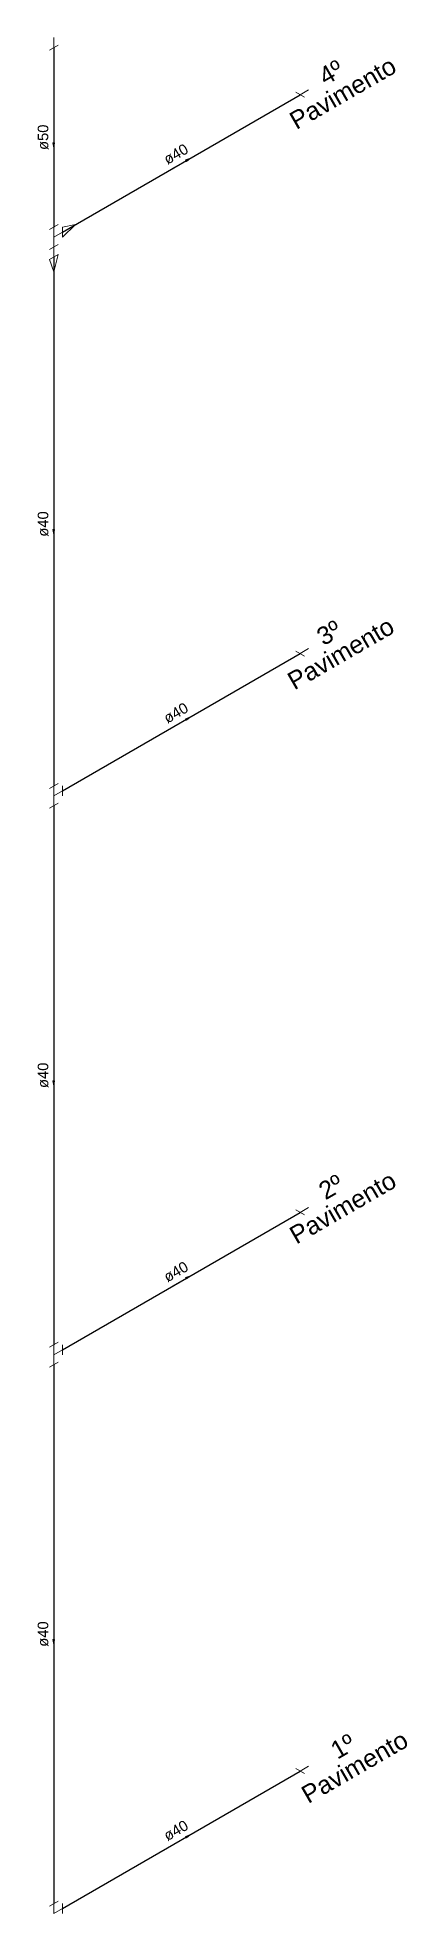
# Model space of a CAD drawing. Header units: inches. Extents: x -21 to 129, y -108 to 34.
# Drawn here: x 76.5 to 79.62, y -90.59 to -74.81 of the extents above; entities that cross this region are included whole.
import ezdxf

# ---------------------------------------------------------------- set-up
doc = ezdxf.new("R2010")
doc.units = ezdxf.units.IN
doc.header["$MEASUREMENT"] = 0
for name, color, linetype, lineweight in [('AF-Conexões detalhe', 8, 'Continuous', 20), ('AF-Sentido tubo', 8, 'Continuous', 20), ('AF-Textos tubo', 7, 'Continuous', 20), ('AF-Tubos detalhe', 170, 'Continuous', 30), ('xTEXTO', 7, 'Continuous', 20)]:
    doc.layers.add(name, color=color, linetype=linetype, lineweight=lineweight)
doc.styles.add('Arial', font='arial.ttf')

msp = doc.modelspace()

# ---------------------------------------------------------------- texts
at = {"layer": 'AF-Textos tubo', "char_height": 0.0889, "width": 0.23628, "attachment_point": 8, "line_spacing_factor": 0.798, "style": 'Arial'}
for s, insert, rotation in [('ø50', (76.594, -75.653), 90), ('ø40', (77.689, -75.834), 30.0034), ('ø40', (76.594, -78.906), 90), ('ø40', (77.689, -80.535), 30.0034), ('ø40', (76.594, -83.544), 90), ('ø40', (77.689, -85.236), 30.0034), ('ø40', (76.594, -88.244), 90), ('ø40', (77.689, -89.936), 30.0034)]:
    msp.add_mtext(s, dxfattribs=dict(at, insert=insert, rotation=rotation))
at = {"layer": 'xTEXTO', "char_height": 0.15, "width": 1.08134, "attachment_point": 8, "rotation": 30.0034, "line_spacing_factor": 0.798, "style": 'Arial'}
for s, insert in [('4º Pavimento', (79.11, -75.347)), ('3º Pavimento', (79.093, -80.061)), ('2º Pavimento', (79.11, -84.723)), ('1º Pavimento', (79.21, -89.429))]:
    msp.add_mtext(s, dxfattribs=dict(at, insert=insert))

# ---------------------------------------------------------------- blocks, each defined once
blk = doc.blocks.new('_Closed')
at = {"color": 0, "linetype": 'ByBlock', "lineweight": -2}
for p, q in [((-1, 0.166667), (0, 0)), ((-1, 0.166667), (-1, -0.166667)), ((0, 0), (-1, -0.166667)), ((0, 0), (-1, 0))]:
    blk.add_line(p, q, dxfattribs=at)

# ---------------------------------------------------------------- linework, layer by layer
at = {"layer": 'AF-Conexões detalhe', "linetype": 'Continuous'}
for p, q in [((76.602, -74.919), (76.674, -74.877)), ((76.638, -74.814), (76.638, -74.898)), ((78.748, -75.316), (78.675, -75.274)), ((78.784, -75.253), (78.712, -75.295)), ((76.602, -76.43), (76.674, -76.388)), ((76.638, -76.493), (76.638, -76.409)), ((76.638, -76.493), (76.711, -76.451)), ((76.638, -76.493), (76.638, -76.577)), ((76.711, -76.409), (76.82, -76.388)), ((76.711, -76.493), (76.82, -76.388)), ((76.711, -76.409), (76.711, -76.493)), ((76.602, -76.598), (76.674, -76.556)), ((76.602, -76.682), (76.674, -76.64)), ((76.602, -76.682), (76.638, -76.786)), ((76.638, -76.661), (76.638, -76.577)), ((76.674, -76.64), (76.638, -76.786)), ((78.748, -80.017), (78.675, -79.975)), ((78.784, -79.954), (78.712, -79.996)), ((76.602, -81.13), (76.674, -81.088)), ((76.638, -81.193), (76.638, -81.109)), ((76.711, -81.109), (76.711, -81.193)), ((76.602, -81.298), (76.674, -81.256)), ((76.638, -81.193), (76.711, -81.151)), ((76.638, -81.193), (76.638, -81.277)), ((78.748, -84.718), (78.675, -84.676)), ((78.784, -84.655), (78.712, -84.697)), ((76.602, -85.831), (76.674, -85.789)), ((76.638, -85.894), (76.638, -85.81)), ((76.711, -85.81), (76.711, -85.894)), ((76.602, -85.999), (76.674, -85.957)), ((76.638, -85.894), (76.711, -85.852)), ((76.638, -85.894), (76.638, -85.978)), ((78.748, -89.418), (78.675, -89.376)), ((78.784, -89.355), (78.712, -89.397)), ((76.602, -90.532), (76.674, -90.49)), ((76.638, -90.595), (76.638, -90.511)), ((76.638, -90.595), (76.711, -90.553)), ((76.711, -90.511), (76.711, -90.595))]:
    msp.add_line(p, q, dxfattribs=at)
at = {"layer": 'AF-Sentido tubo'}
for points in [[(76.638, -75.7), (76.638, -75.564)], [(77.752, -75.85), (77.634, -75.917)], [(76.638, -78.953), (76.638, -78.817)], [(77.752, -80.55), (77.634, -80.618)], [(76.638, -83.591), (76.638, -83.455)], [(77.752, -85.251), (77.634, -85.319)], [(76.638, -88.291), (76.638, -88.156)], [(77.752, -89.952), (77.634, -90.02)]]:
    msp.add_lwpolyline(points, dxfattribs=at)
at = {"layer": 'AF-Tubos detalhe'}
for p, q in [((76.638, -74.898), (76.638, -76.409)), ((76.711, -76.451), (78.712, -75.295)), ((76.638, -76.661), (76.638, -81.109)), ((76.711, -81.151), (78.712, -79.996)), ((76.638, -81.277), (76.638, -85.81)), ((76.711, -85.852), (78.712, -84.697)), ((76.638, -85.978), (76.638, -90.511)), ((76.711, -90.553), (78.712, -89.397))]:
    msp.add_line(p, q, dxfattribs=at)

# ---------------------------------------------------------------- block references
at = {"layer": 'AF-Sentido tubo'}
for p, xscale, yscale, zscale, rotation in [((76.638, -75.742), 0.04197060091249227, 0.04197060091249227, 0.04197060091249227, 270), ((77.788, -75.829), 0.04197060091248556, 0.04197060091248556, 0.04197060091248556, 30.00821962776368), ((76.638, -78.995), 0.04197060091249227, 0.04197060091249227, 0.04197060091249227, 270), ((77.788, -80.529), 0.04197060091248556, 0.04197060091248556, 0.04197060091248556, 30.00821962776368), ((76.638, -83.633), 0.04197060091249227, 0.04197060091249227, 0.04197060091249227, 270), ((77.788, -85.23), 0.04197060091248886, 0.04197060091248886, 0.04197060091248886, 29.99885058490348), ((76.638, -88.333), 0.04197060091249227, 0.04197060091249227, 0.04197060091249227, 270), ((77.788, -89.931), 0.04197060091248886, 0.04197060091248886, 0.04197060091248886, 29.99885058490348)]:
    msp.add_blockref('_Closed', p, dxfattribs=dict(at, xscale=xscale, yscale=yscale, zscale=zscale, rotation=rotation))

msp.set_redraw_order([(e.dxf.handle, doc.entitydb.next_handle()) for e in msp.query("TEXT MTEXT ATTDEF DIMENSION ARC_DIMENSION")])  # texts and dimensions are drawn at this point

doc.saveas('drawing.dxf')
